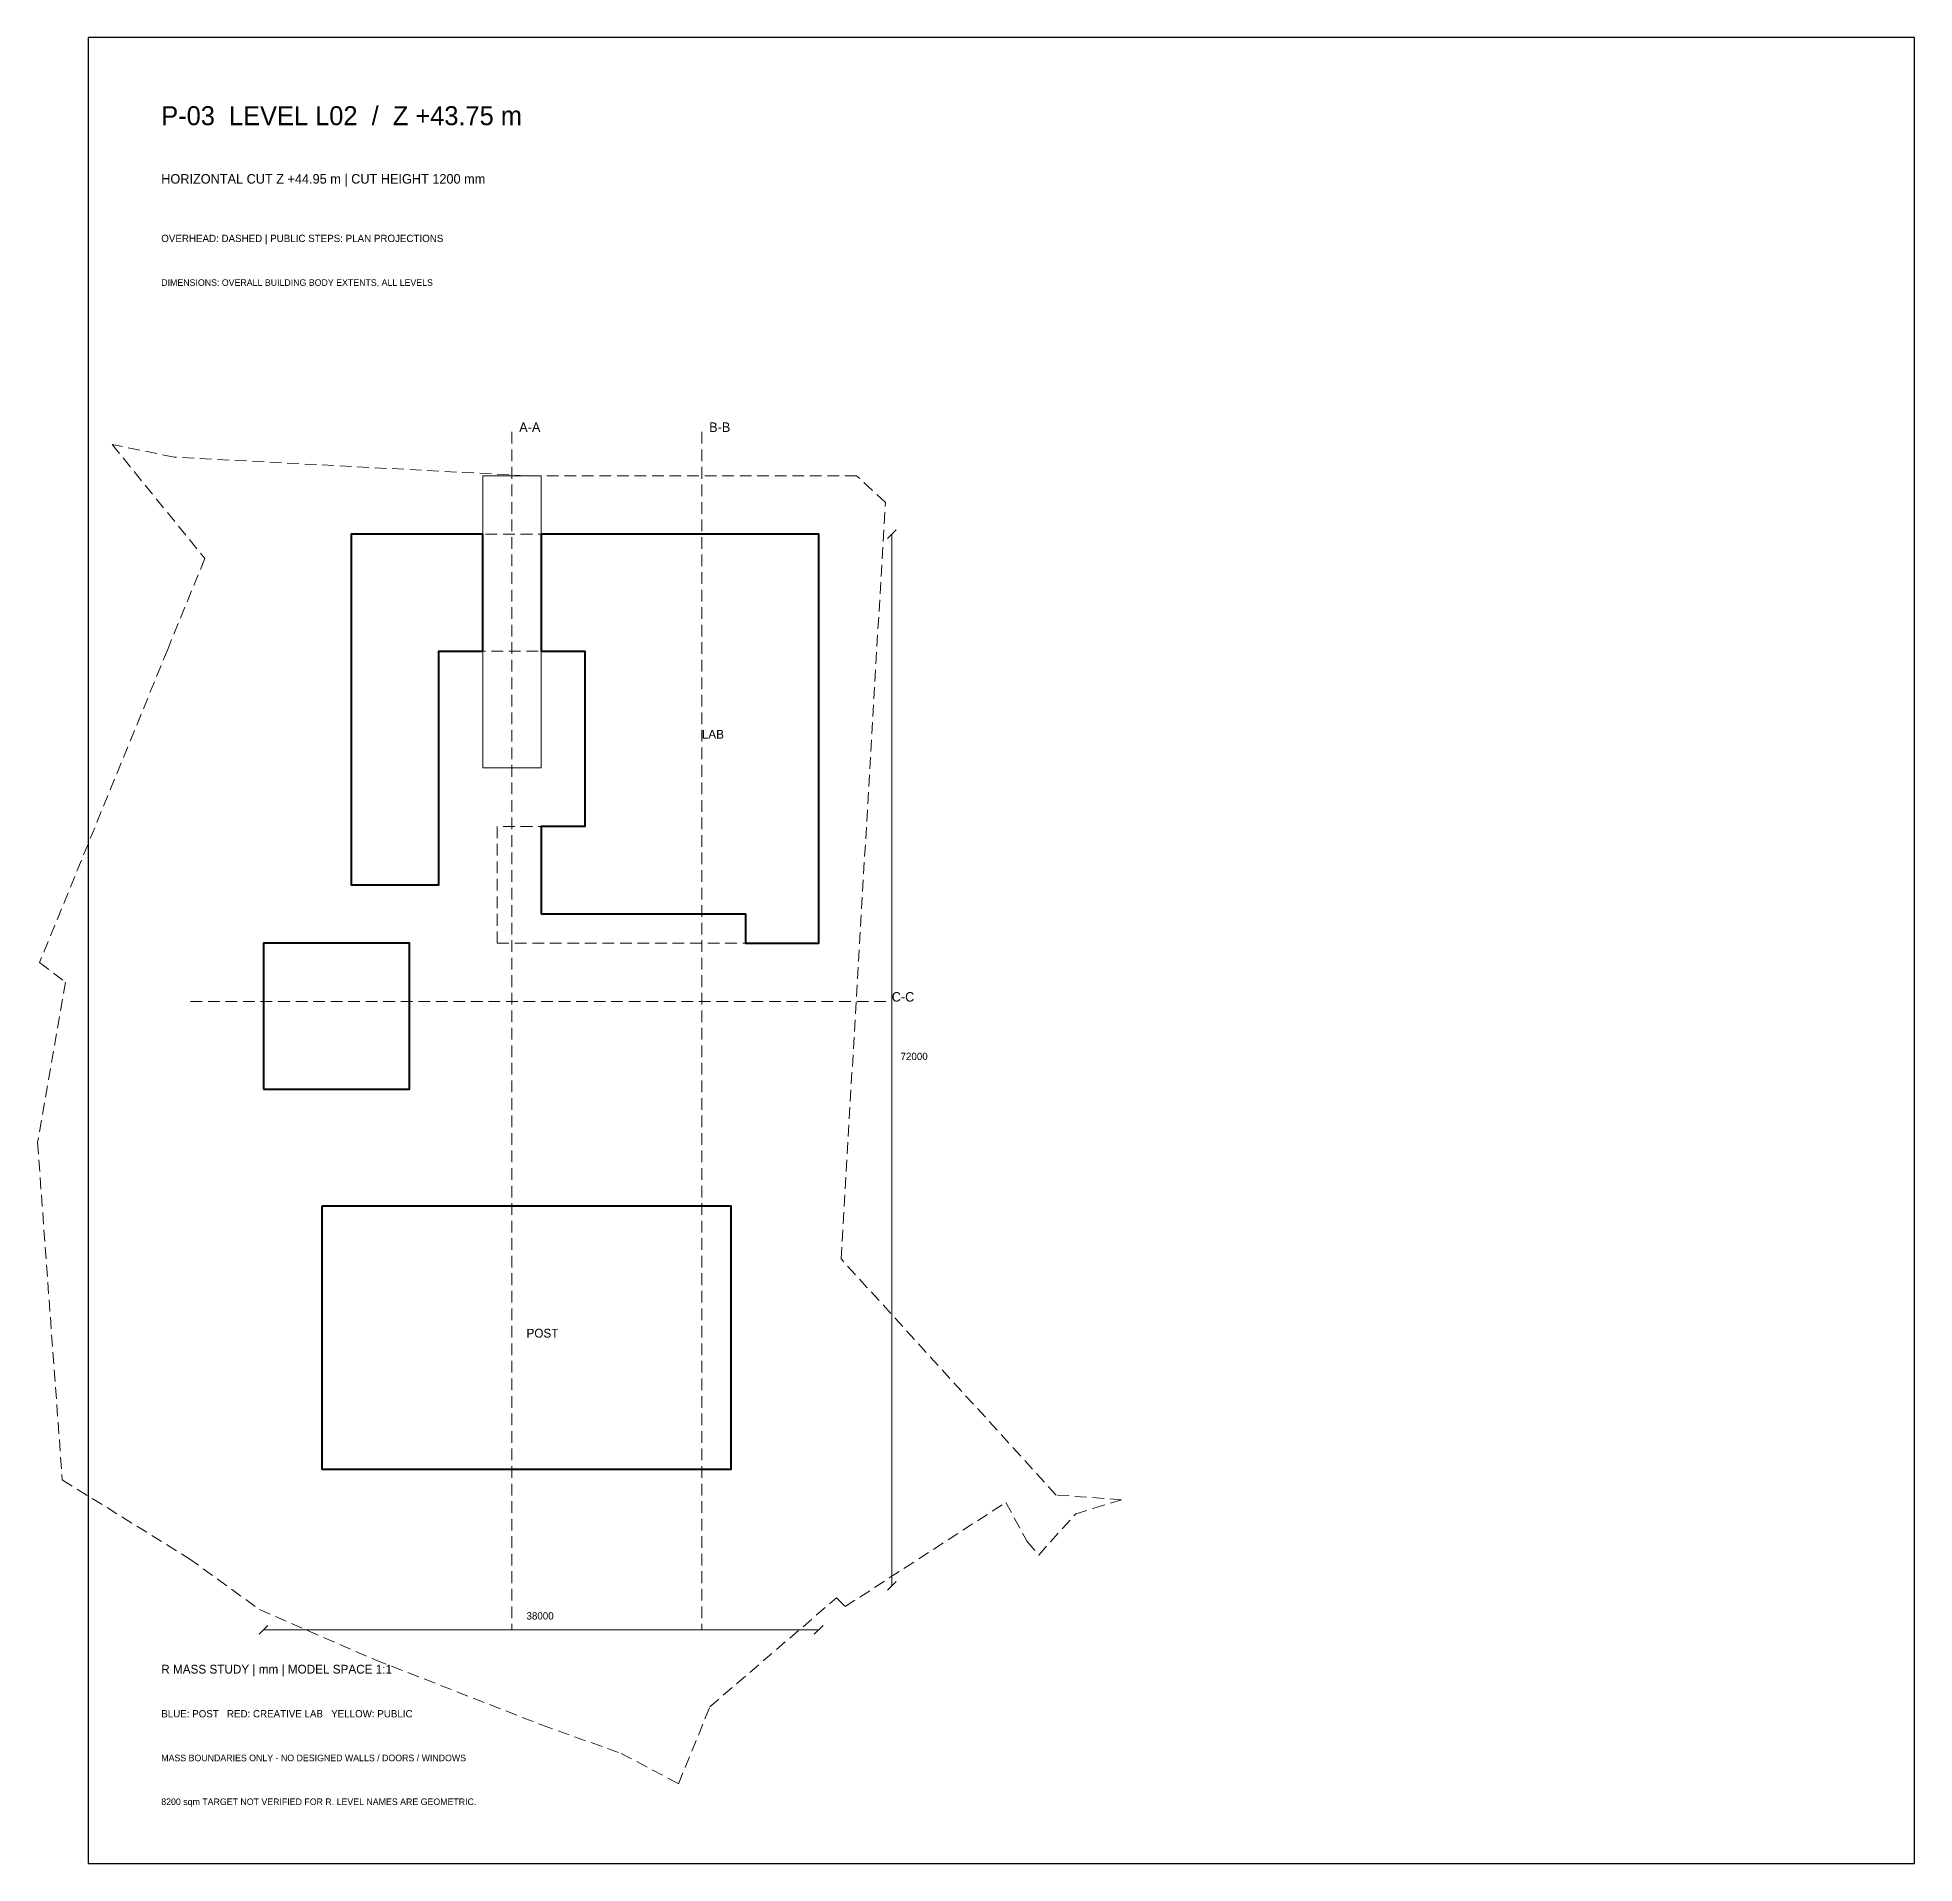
# Model space of a CAD drawing. Header units: millimetres. Extents: x -33468 to 375000, y -515000 to 30000.
# Drawn here: x 246532 to 375000, y -95000 to 30000 of the extents above; entities that cross this region are included whole.
import ezdxf

# ---------------------------------------------------------------- set-up
doc = ezdxf.new("R2010")
doc.units = ezdxf.units.MM
doc.linetypes.add('R_DASHED', pattern=[1200, 800, -400])
for name, color, linetype, lineweight in [('CUTLINE', 6, 'R_DASHED', 18), ('DIM', 7, 'Continuous', 13), ('FRAME', 7, 'Continuous', 25), ('LAB', 1, 'Continuous', 40), ('OVERHEAD', 8, 'R_DASHED', 13), ('POST', 5, 'Continuous', 40), ('PUBLIC', 2, 'Continuous', 18), ('SITE', 8, 'R_DASHED', 13), ('TEXT', 7, 'Continuous', 18)]:
    doc.layers.add(name, color=color, linetype=linetype, lineweight=lineweight)

msp = doc.modelspace()

# ---------------------------------------------------------------- texts
at = {"layer": 'TEXT'}
for s, height, p in [('P-03  LEVEL L02  /  Z +43.75 m', 1300, (255000, 24000)), ('HORIZONTAL CUT Z +44.95 m | CUT HEIGHT 1200 mm', 650, (255000, 20000)), ('OVERHEAD: DASHED | PUBLIC STEPS: PLAN PROJECTIONS', 500, (255000, 16000)), ('DIMENSIONS: OVERALL BUILDING BODY EXTENTS, ALL LEVELS', 450, (255000, 13000)), ('A-A', 650, (279500, 3000)), ('B-B', 650, (292500, 3000)), ('LAB', 600, (292000, -18000)), ('C-C', 650, (305000, -36000)), ('72000', 500, (305600, -40000)), ('POST', 600, (280000, -59000)), ('38000', 500, (280000, -78300)), ('R MASS STUDY | mm | MODEL SPACE 1:1', 600, (255000, -82000)), ('BLUE: POST   RED: CREATIVE LAB   YELLOW: PUBLIC', 500, (255000, -85000)), ('MASS BOUNDARIES ONLY - NO DESIGNED WALLS / DOORS / WINDOWS', 450, (255000, -88000)), ('8200 sqm TARGET NOT VERIFIED FOR R. LEVEL NAMES ARE GEOMETRIC.', 450, (255000, -91000))]:
    msp.add_text(s, height=height, dxfattribs=at).set_placement(p)

# ---------------------------------------------------------------- linework, layer by layer
at = {"layer": 'CUTLINE'}
for points in [[(279000, 3000), (279000, -79000)], [(292000, 3000), (292000, -79000)], [(257000, -36000), (305000, -36000)]]:
    msp.add_lwpolyline(points, dxfattribs=at)
at = {"layer": 'DIM'}
for points in [[(304700, -4300), (305300, -3700)], [(305000, -76000), (305000, -4000)], [(304700, -76300), (305300, -75700)], [(261700, -79300), (262300, -78700)], [(262000, -79000), (300000, -79000)], [(299700, -79300), (300300, -78700)]]:
    msp.add_lwpolyline(points, dxfattribs=at)
at = {"layer": 'FRAME'}
msp.add_lwpolyline([(250000, -95000), (375000, -95000), (375000, 30000), (250000, 30000)], close=True, dxfattribs=at)
at = {"layer": 'LAB'}
for points in [[(277000, -12000), (277000, -4000), (268000, -4000), (268000, -12000), (268000, -28000), (274000, -28000), (274000, -12000)], [(281000, -30000), (283000, -30000), (291000, -30000), (295000, -30000), (295000, -32000), (300000, -32000), (300000, -4000), (284000, -4000), (281000, -4000), (281000, -12000), (284000, -12000), (284000, -24000), (281000, -24000)]]:
    msp.add_lwpolyline(points, close=True, dxfattribs=at)
at = {"layer": 'OVERHEAD'}
msp.add_lwpolyline([(300000, -6000), (300000, -6000), (300000, -4000), (284000, -4000), (268000, -4000), (268000, -12000), (268000, -28000), (274000, -28000), (274000, -12000), (284000, -12000), (284000, -24000), (278000, -24000), (278000, -32000), (284000, -32000), (300000, -32000), (300000, -18377)], close=True, dxfattribs=at)
at = {"layer": 'POST'}
for points in [[(262000, -42000), (272000, -42000), (272000, -32000), (262000, -32000)], [(266000, -50000), (266000, -68000), (294000, -68000), (294000, -50000)]]:
    msp.add_lwpolyline(points, close=True, dxfattribs=at)
at = {"layer": 'PUBLIC'}
msp.add_lwpolyline([(277000, 0), (277000, -20000), (281000, -20000), (281000, 0)], close=True, dxfattribs=at)
at = {"layer": 'SITE'}
msp.add_lwpolyline([(301529, -53608), (304565, -1825), (302596, 0), (280000, 0), (263241, 886), (255876, 1276), (251632, 2147), (257982, -5666), (255439, -11883), (246670, -33325), (248438, -34660), (246532, -45639), (248227, -68745), (256894, -74114), (261713, -77610), (269651, -81058), (281030, -85516), (286485, -87470), (290405, -89542), (292555, -84266), (301226, -76812), (301810, -77414), (312808, -70280), (314273, -72958), (315062, -73883), (317589, -71070), (318827, -70687), (320727, -70099), (316252, -69779)], close=True, dxfattribs=at)

msp.set_redraw_order([(e.dxf.handle, doc.entitydb.next_handle()) for e in msp.query("TEXT MTEXT ATTDEF DIMENSION ARC_DIMENSION")])  # texts and dimensions are drawn at this point

doc.saveas('drawing.dxf')
